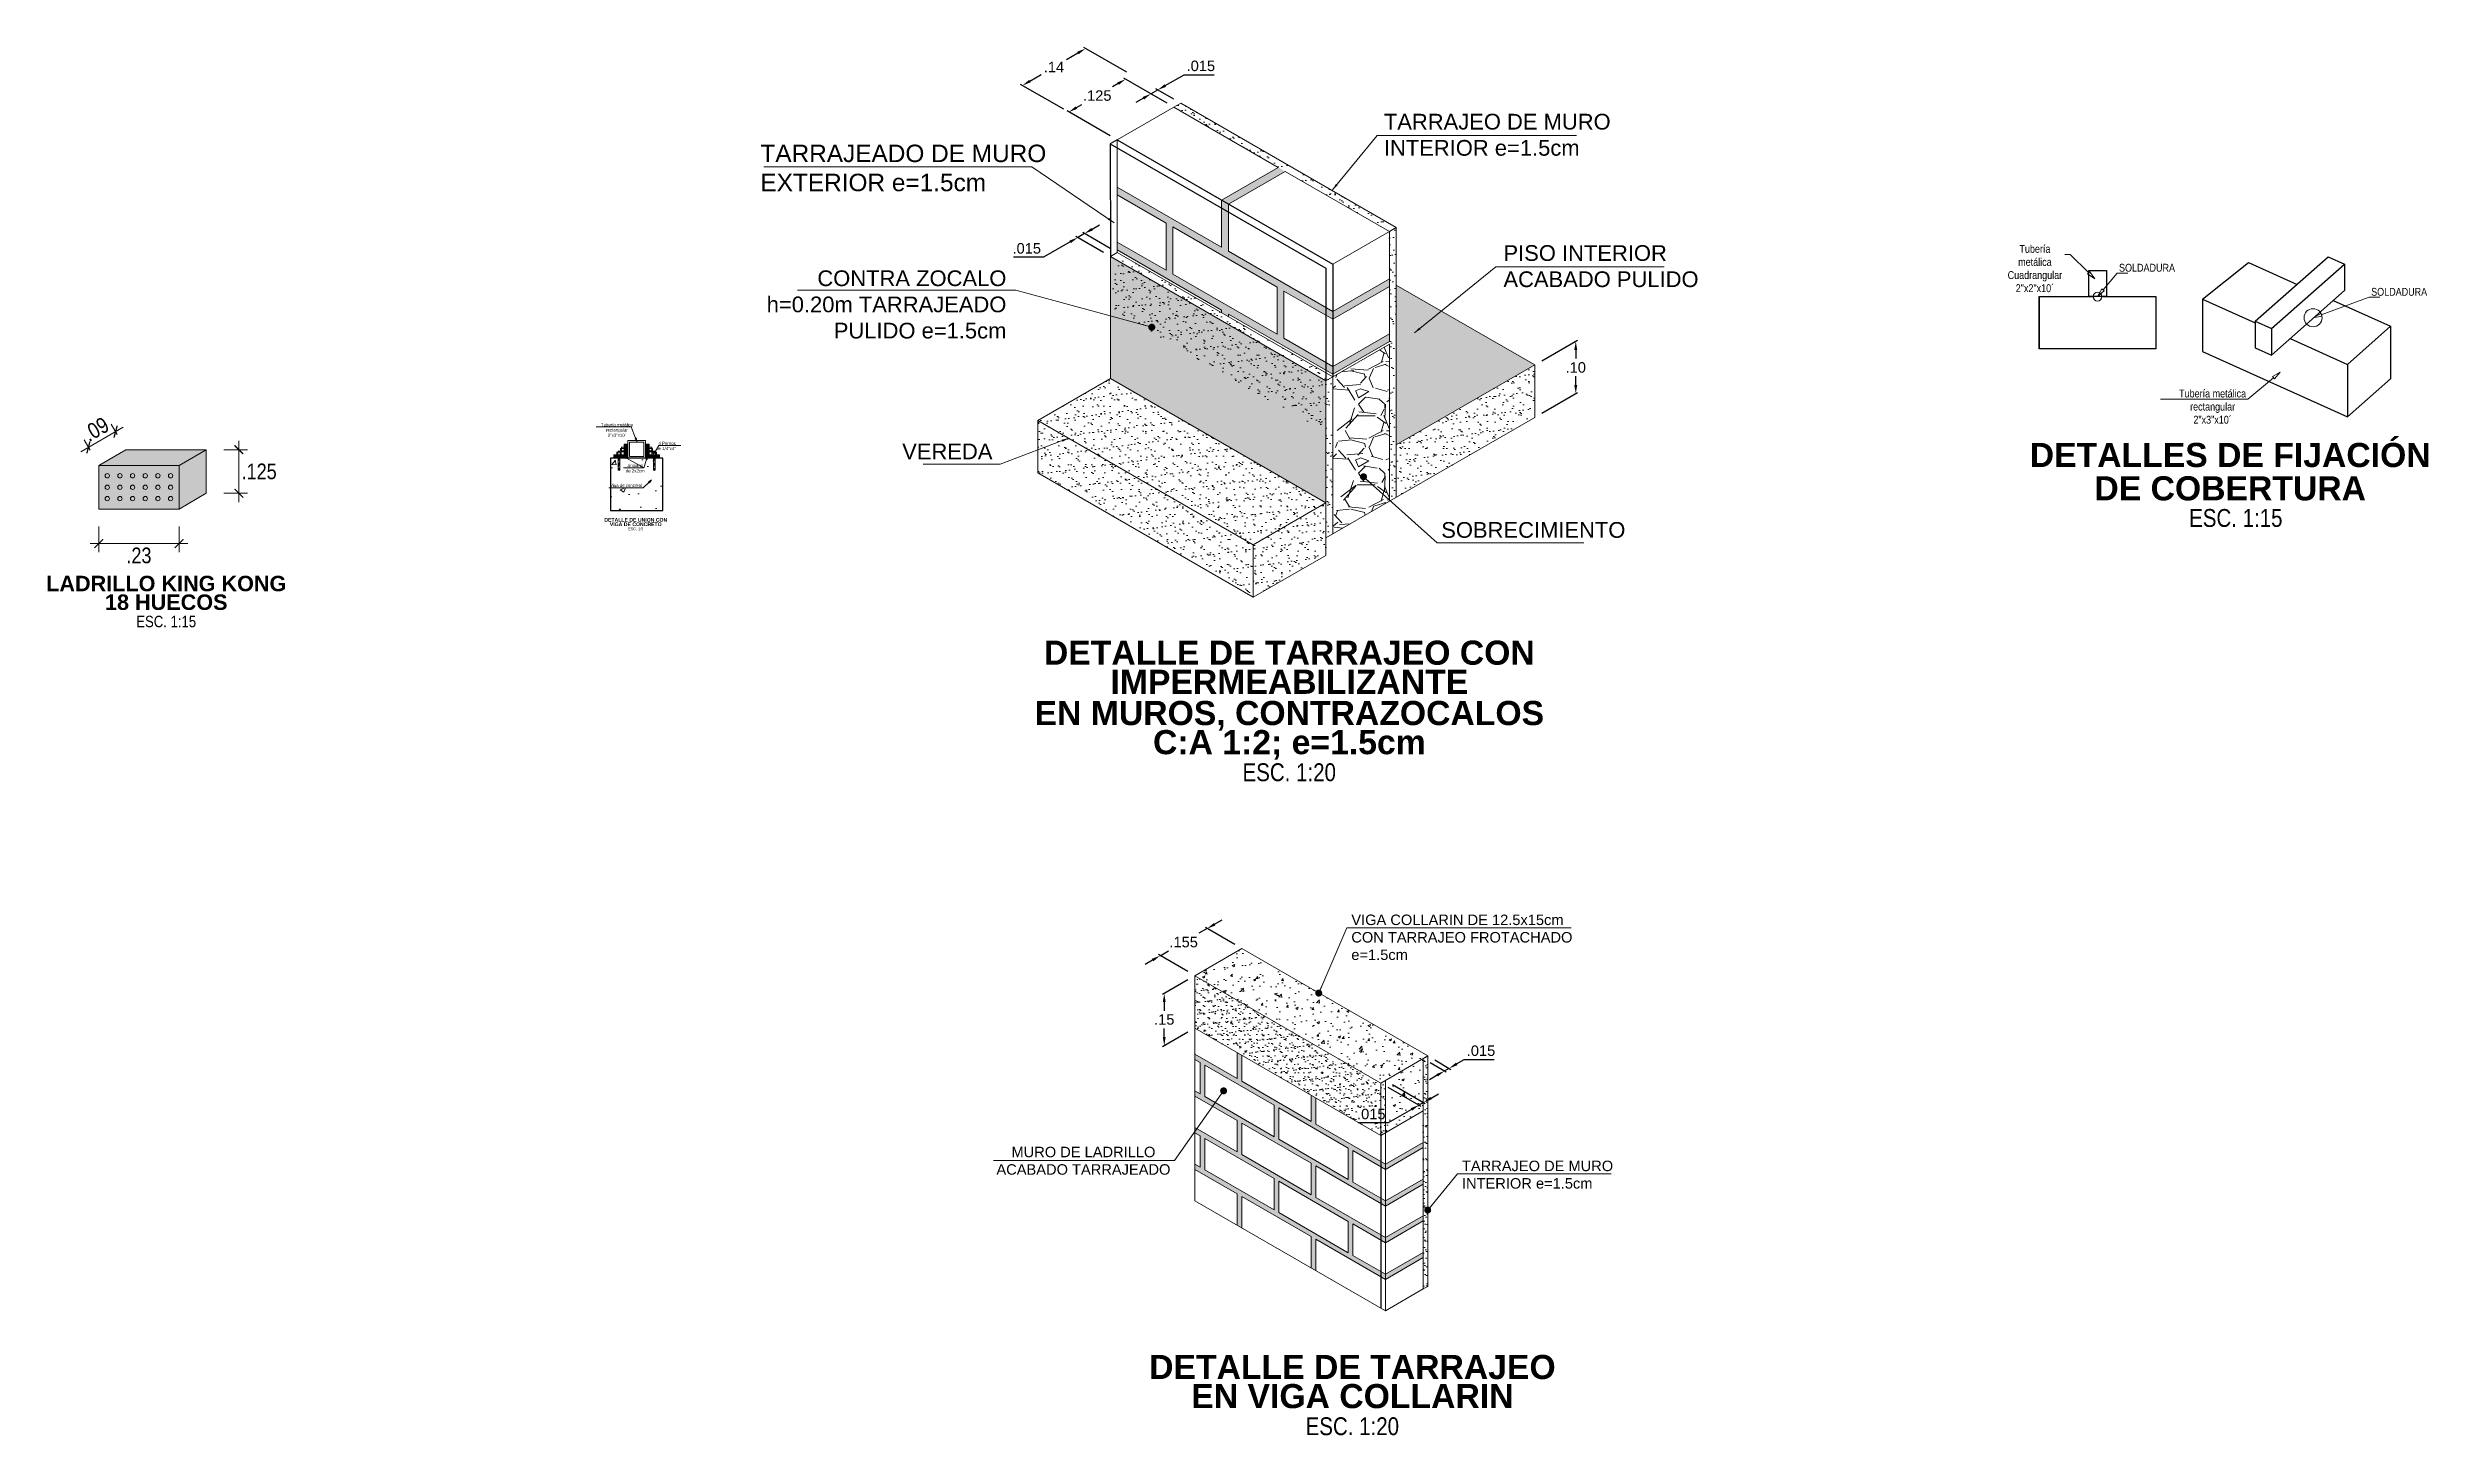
# Model space of a CAD drawing. Header units: metres. Extents: x 115.1 to 149.6, y 26.3 to 56.6.
# Drawn here: x 122.07 to 128.89, y 26.3 to 30.28 of the extents above; entities that cross this region are included whole.
import ezdxf
from ezdxf import colors
from ezdxf.entities.mleader import LeaderData, LeaderLine
from ezdxf.enums import TextEntityAlignment as Align
from ezdxf.math import Vec2, Vec3

# ---------------------------------------------------------------- set-up
doc = ezdxf.new("R2010")
doc.units = ezdxf.units.M
doc.layers.get('0').update_dxf_attribs({"color": 250})
doc.layers.get('Defpoints').update_dxf_attribs({"color": 30, "lineweight": 9})
for name, color, linetype, lineweight in [('-Accesorios PVC', 88, 'Continuous', 20), ('-Acero techos', 252, 'Continuous', 13), ('-Acotado', 251, 'Continuous', 5), ('-Ladrillo', 34, 'Continuous', 9), ('-Textos', 7, 'Continuous', 20), ('01_ACHURADO', 8, 'Continuous', 0), ('C-COLUMNAS', 150, 'Continuous', 30), ('FIC-2ES_CONCRETO 210', 251, 'Continuous', 30), ('FIC-2ES_VEREDA', 253, 'Continuous', 5), ('ProfileEdges', 252, 'Continuous', 9)]:
    doc.layers.add(name, color=color, linetype=linetype, lineweight=lineweight)
for name, color, linetype in [('00_ACOTADO', 9, 'Continuous'), ('00_TXT-NOTA', 7, 'Continuous'), ('01_INDICADORES', 9, 'Continuous'), ('01_L-FINA 1', 1, 'Continuous'), ('01_MURO2', 2, 'Continuous'), ('G-TEXTOS-TITULOS', 174, 'Continuous')]:
    doc.layers.add(name, color=color, linetype=linetype)
doc.layers.add('FIC-2ES_COTAS', color=7, linetype='Continuous', lineweight=5, true_color=0x6b006b)
doc.layers.add('FIC-2ES_LADRILLOS_', color=7, linetype='Continuous', lineweight=0, true_color=0xf57a00)
doc.styles.add('-Arial Narrow', font='ARIALN.TTF')
doc.styles.add('25-TITULO', font='arialbd.ttf', dxfattribs={"height": 0.1})
doc.styles.add('ARIAL', font='arial.ttf')
doc.styles.add('OINFES SWIS', font='swissl.ttf')
doc.styles.add('ROMANS', font='romans.shx')
doc.dimstyles.new('ESC 1-15 PERFIL', dxfattribs={"dimtxt": 0.03, "dimasz": 0.025, "dimexe": 0.005, "dimexo": 0.02, "dimgap": 0.01, "dimtad": 1, "dimtih": 1, "dimtoh": 1, "dimzin": 4, "dimdsep": 46, "dimtxsty": 'ARIAL', "dimcen": 2.5, "dimdle": 0.01, "dimclrd": 256, "dimclre": 256, "dimclrt": 7, "dimazin": 2, "dimtfac": 1, "dimtix": 1, "dimtmove": 0, "dimatfit": 3, "dimfxl": 1, "dimlwd": -1, "dimlwe": -1, "dimarcsym": 0})
doc.dimstyles.new('Esc 1_25', dxfattribs={"dimscale": 0.025, "dimtxt": 1.8, "dimasz": 1, "dimexe": 1, "dimexo": 2, "dimgap": 0.45, "dimtad": 2, "dimtih": 1, "dimtoh": 1, "dimzin": 4, "dimdsep": 46, "dimtxsty": '-Arial Narrow', "dimblk": 'ARCHTICK', "dimcen": 1, "dimdle": 1, "dimclrd": 256, "dimclre": 256, "dimclrt": 7, "dimadec": 0, "dimazin": 0, "dimtfac": 1, "dimtix": 1, "dimtmove": 1, "dimatfit": 2, "dimldrblk": 'ARCHTICK', "dimfxl": 1, "dimtolj": 2, "dimlwd": 5, "dimlwe": 0, "dimarcsym": 0})
doc.dimstyles.new('Esc-1-25', dxfattribs={"dimtxt": 0.03, "dimasz": 0.04, "dimexe": 0.025, "dimexo": 0.075, "dimgap": 0.025, "dimtad": 2, "dimtih": 1, "dimtoh": 1, "dimzin": 4, "dimdsep": 46, "dimtxsty": 'ROMANS', "dimcen": 0.15, "dimdle": 1, "dimclrd": 1, "dimclre": 1, "dimclrt": 2, "dimazin": 0, "dimtm": 1e-09, "dimtfac": 1, "dimtmove": 0, "dimatfit": 3, "dimfxl": 1, "dimlwd": 9, "dimlwe": -1, "dimarcsym": 0})
pattern_1 = [(37.5, (-1735.338543, -1180.270675), (-0.00120002347, 0.0367059928), [0, -0.028956, 0, -0.032385, 0, -0.03095625]), (7.5, (-1735.338543, -1180.270675), (0.0337142462, 0.0537618825), [0, -0.015621, 0, -0.0260985, 0, -0.01000125]), (327.5, (-1735.361975, -1180.270675), (0.05932442777, 0.00010778885), [0, -0.009525, 0, -0.03429, 0, -0.0447675]), (317.5, (-1735.361975, -1180.270675), (0.0572667339, 0.0167196992), [0, -0.0047625, 0, -0.022479, 0, -0.0257175])]
pattern_2 = [(37.5, (-1735.338543, -1180.320675), (-0.00120002347, 0.0367059928), [0, -0.028956, 0, -0.032385, 0, -0.03095625]), (7.5, (-1735.338543, -1180.320675), (0.0337142462, 0.0537618825), [0, -0.015621, 0, -0.0260985, 0, -0.01000125]), (327.5, (-1735.361975, -1180.320675), (0.05932442777, 0.00010778885), [0, -0.009525, 0, -0.03429, 0, -0.0447675]), (317.5, (-1735.361975, -1180.320675), (0.0572667339, 0.0167196992), [0, -0.0047625, 0, -0.022479, 0, -0.0257175])]

msp = doc.modelspace()

# ---------------------------------------------------------------- texts
at = {"layer": '-Textos', "style": '-Arial Narrow'}
for s, height, p in [('ESC. 1:15', 0.05122, (128.3416, 28.9285)), ('ESC. 1:5', 0.00778, (123.7588, 28.8973)), ('ESC. 1:15', 0.03283, (122.4139, 28.6319)), ('ESC. 1:20', 0.05122, (125.6305, 28.2001)), ('ESC. 1:20', 0.05122, (125.8112, 26.3267))]:
    msp.add_text(s, height=height, dxfattribs=at).set_placement(p, align=Align.MIDDLE_CENTER)
at = {"layer": '00_TXT-NOTA', "color": 18, "true_color": 0x000000, "style": 'OINFES SWIS'}
for s, insert, char_height, width, attachment_point in [('\\A1;\\pxql;TARRAJEO DE MURO\\PINTERIOR e=1.5cm', (125.9015, 30.0862), 0.045, 0.76034, 1), ('\\pxql;TARRAJEADO DE MURO\\PEXTERIOR {\\A1;e=1.5cm} ', (125.0151, 29.9979), 0.05, 0.89925, 3), ('\\pxql;PISO INTERIOR\\PACABADO PULIDO', (126.244, 29.7099), 0.045, 0.676427, 1), ('\\pxqr;CONTRA ZOCALO\\Ph=0.20m TARRAJEADO \\PPULIDO e=1.5cm', (123.7122, 29.6377), 0.045, 1.108096, 1), ('\\pxqr;VEREDA', (123.6723, 29.1416), 0.045, 1.108096, 1), ('\\pxql;SOBRECIMIENTO', (126.0659, 28.9167), 0.045, 0.676427, 1)]:
    msp.add_mtext(s, dxfattribs=dict(at, insert=insert, char_height=char_height, width=width, attachment_point=attachment_point))
at = {"layer": '00_TXT-NOTA', "char_height": 0.03, "width": 0.738731, "attachment_point": 1, "style": 'ARIAL'}
for s, insert in [('\\A1;\\pxql;VIGA COLLARIN DE 12.5x15cm\\PCON TARRAJEO FROTACHADO e=1.5cm', (125.8083, 27.7923)), ('\\pxqc;MURO DE LADRILLO\\PACABADO TARRAJEADO', (124.6716, 27.1272)), ('\\A1;\\pxql;TARRAJEO DE MURO\\PINTERIOR e=1.5cm', (126.1252, 27.0874))]:
    msp.add_mtext(s, dxfattribs=dict(at, insert=insert))
at = {"layer": 'G-TEXTOS-TITULOS', "color": 219, "true_color": 0x642165, "style": '25-TITULO'}
for s, height, p in [('DETALLES DE FIJACIÓN', 0.069141, (128.3255, 29.1089)), ('DE COBERTURA', 0.069141, (128.3255, 29.0134)), ('DETALLE DE UNION CON', 0.010506, (123.7588, 28.923)), ('VIGA DE CONCRETO', 0.010506, (123.7588, 28.9104)), ('LADRILLO KING KONG', 0.044321, (122.4141, 28.7407)), ('18 HUECOS', 0.04432, (122.4141, 28.6872)), ('DETALLE DE TARRAJEO CON', 0.069141, (125.6308, 28.5426)), ('IMPERMEABILIZANTE', 0.069141, (125.6308, 28.4592)), ('EN MUROS, CONTRAZOCALOS', 0.069141, (125.6308, 28.3697)), ('C:A 1:2; e=1.5cm', 0.069141, (125.6308, 28.2863)), ('DETALLE DE TARRAJEO', 0.069141, (125.8114, 26.4964)), ('EN VIGA COLLARIN', 0.069141, (125.8114, 26.413))]:
    msp.add_text(s, height=height, dxfattribs=at).set_placement(p, align=Align.MIDDLE_CENTER)

# ---------------------------------------------------------------- blocks, each defined once
blk = doc.blocks.new('_ClosedBlank')
at = {"color": 0, "linetype": 'ByBlock', "lineweight": -2}
for p, q in [((-1, 0.17), (0, 0)), ((-1, 0.17), (-1, -0.17)), ((0, 0), (-1, -0.17))]:
    blk.add_line(p, q, dxfattribs=at)
blk = doc.blocks.new('Ladrillo Kink Kong')
at = {"layer": '-Acotado'}
h = blk.add_hatch(color=20, dxfattribs=at)
h.dxf.hatch_style = 1
h.set_gradient(color1=(255, 63, 0), color2=(255, 127, 0), tint=1, name='INVCYLINDER')
h.paths.add_polyline_path([(0.115, 0.125), (0.1929, 0.17), (-0.0371, 0.17), (-0.115, 0.125)])
h.paths.add_polyline_path([(0.115, 0), (0.1929, 0.045), (0.1929, 0.17), (0.115, 0.125)])
h.paths.add_polyline_path([(0.115, 0), (0.115, 0.125), (-0.115, 0.125), (-0.115, 0)])
h.paths.add_polyline_path([(0.097, 0.0625, -1), (0.0846, 0.0625, -1)], flags=16)
h.paths.add_polyline_path([(0.012, 0.0299, -1), (0.0244, 0.0299, -1)], flags=16)
h.paths.add_polyline_path([(0.012, 0.0625, -1), (0.0244, 0.0625, -1)], flags=16)
h.paths.add_polyline_path([(-0.0607, 0.0299, -1), (-0.0483, 0.0299, -1)], flags=16)
h.paths.add_polyline_path([(-0.097, 0.0299, -1), (-0.0846, 0.0299, -1)], flags=16)
h.paths.add_polyline_path([(-0.097, 0.0625, -1), (-0.0846, 0.0625, -1)], flags=16)
h = blk.add_hatch(color=256, dxfattribs=at)
h.dxf.hatch_style = 1
h.paths.add_polyline_path([(-0.097, 0.0951, 1), (-0.0846, 0.0951, 1)])
h.paths.add_polyline_path([(-0.0607, 0.0951, 1), (-0.0483, 0.0951, 1)])
h.paths.add_polyline_path([(-0.012, 0.0951, 1), (-0.0244, 0.0951, 1)])
h.paths.add_polyline_path([(0.0244, 0.0951, 1), (0.012, 0.0951, 1)])
h.paths.add_polyline_path([(0.0607, 0.0951, 1), (0.0483, 0.0951, 1)])
h.paths.add_polyline_path([(0.0846, 0.0951, 1), (0.097, 0.0951, 1)])
h.paths.add_polyline_path([(0.097, 0.0625, 1), (0.0846, 0.0625, 1)])
h.paths.add_polyline_path([(0.0607, 0.0625, 1), (0.0483, 0.0625, 1)])
h.paths.add_polyline_path([(0.012, 0.0625, 1), (0.0244, 0.0625, 1)])
h.paths.add_polyline_path([(-0.0244, 0.0625, 1), (-0.012, 0.0625, 1)])
h.paths.add_polyline_path([(-0.0483, 0.0625, 1), (-0.0607, 0.0625, 1)])
h.paths.add_polyline_path([(-0.097, 0.0625, 1), (-0.0846, 0.0625, 1)])
h.paths.add_polyline_path([(-0.097, 0.0299, 1), (-0.0846, 0.0299, 1)])
h.paths.add_polyline_path([(-0.0483, 0.0299, 1), (-0.0607, 0.0299, 1)])
h.paths.add_polyline_path([(-0.0244, 0.0299, 1), (-0.012, 0.0299, 1)])
h.paths.add_polyline_path([(0.0244, 0.0299, 1), (0.012, 0.0299, 1)])
h.paths.add_polyline_path([(0.0607, 0.0299, 1), (0.0483, 0.0299, 1)])
h.paths.add_polyline_path([(0.0846, 0.0299, 1), (0.097, 0.0299, 1)])
at = {"layer": '-Ladrillo', "lineweight": 5}
for points in [[(-0.115, 0.125), (-0.0371, 0.17)], [(-0.0371, 0.17), (0.1929, 0.17)], [(0.115, 0.125), (0.1929, 0.17)], [(0.1929, 0.045), (0.1929, 0.17)], [(0.115, 0), (0.1929, 0.045)]]:
    blk.add_lwpolyline(points, dxfattribs=at)
blk.add_lwpolyline([(0.115, 0), (0.115, 0.125), (-0.115, 0.125), (-0.115, 0)], close=True, dxfattribs=at)
for centre in [(-0.0908, 0.0951), (-0.0908, 0.0625), (-0.0545, 0.0951), (-0.0545, 0.0625), (-0.0182, 0.0951), (-0.0182, 0.0625), (0.0182, 0.0951), (0.0182, 0.0625), (0.0545, 0.0951), (0.0545, 0.0625), (0.0908, 0.0951), (0.0908, 0.0625), (-0.0908, 0.0299), (-0.0545, 0.0299), (-0.0182, 0.0299), (0.0182, 0.0299), (0.0545, 0.0299), (0.0908, 0.0299)]:
    blk.add_circle(centre, 0.0062, dxfattribs=at)
blk = doc.blocks.new('_ArchTick')
at = {"color": 0, "linetype": 'ByBlock', "const_width": 0.15}
blk.add_lwpolyline([(-0.5, -0.5), (0.5, 0.5)], dxfattribs=at)
blk = doc.blocks.new('*D83')
at = {"layer": '-Acotado', "lineweight": 5, "transparency": 16777216}
blk.add_line((122.1958, 28.8551), (122.4758, 28.8551), dxfattribs=at)
at = {"layer": '-Acotado', "lineweight": 0, "transparency": 16777216}
for p, q in [((122.2208, 28.9041), (122.2208, 28.8301)), ((122.4508, 28.9041), (122.4508, 28.8301))]:
    blk.add_line(p, q, dxfattribs=at)
at = {"layer": 'Defpoints', "color": 0, "transparency": 16777216}
for p in [(122.2208, 28.9541), (122.4508, 28.9541), (122.4508, 28.8551)]:
    blk.add_point(p, dxfattribs=at)
at = {"layer": '-Acotado', "lineweight": 5, "transparency": 16777216, "xscale": 0.025, "yscale": 0.025, "zscale": 0.025, "rotation": 180}
blk.add_blockref('_ArchTick', (122.2208, 28.8551), dxfattribs=at)
at = {"layer": '-Acotado', "lineweight": 5, "transparency": 16777216, "xscale": 0.025, "yscale": 0.025, "zscale": 0.025}
blk.add_blockref('_ArchTick', (122.4508, 28.8551), dxfattribs=at)
at = {"layer": '-Acotado', "color": 7, "transparency": 16777216, "insert": (122.3358, 28.8209), "char_height": 0.045, "attachment_point": 5, "style": '-Arial Narrow'}
blk.add_mtext('\\A2;.23', dxfattribs=at)
blk = doc.blocks.new('*D84')
at = {"layer": '-Acotado', "lineweight": 0, "transparency": 16777216}
for p, q in [((122.5787, 29.1241), (122.6472, 29.1241)), ((122.5787, 28.9991), (122.6472, 28.9991))]:
    blk.add_line(p, q, dxfattribs=at)
at = {"layer": '-Acotado', "lineweight": 5, "transparency": 16777216}
blk.add_line((122.6222, 29.1491), (122.6222, 28.9741), dxfattribs=at)
at = {"layer": 'Defpoints', "color": 0, "transparency": 16777216}
for p in [(122.5287, 29.1241), (122.5287, 28.9991), (122.6222, 28.9991)]:
    blk.add_point(p, dxfattribs=at)
at = {"layer": '-Acotado', "lineweight": 5, "transparency": 16777216, "xscale": 0.025, "yscale": 0.025, "zscale": 0.025}
for p, rotation in [((122.6222, 29.1241), 90), ((122.6222, 28.9991), 270)]:
    blk.add_blockref('_ArchTick', p, dxfattribs=dict(at, rotation=rotation))
at = {"layer": '-Acotado', "color": 7, "transparency": 16777216, "insert": (122.6802, 29.0616), "char_height": 0.045, "attachment_point": 5, "style": '-Arial Narrow'}
blk.add_mtext('\\A2;.125', dxfattribs=at)
blk = doc.blocks.new('*D85')
at = {"layer": '-Acotado', "lineweight": 5, "transparency": 16777216}
blk.add_line((122.1694, 29.1181), (122.2907, 29.1881), dxfattribs=at)
at = {"layer": '-Acotado', "lineweight": 0, "transparency": 16777216}
for p, q in [((122.2737, 29.1674), (122.2565, 29.1972)), ((122.1958, 29.1224), (122.1786, 29.1522))]:
    blk.add_line(p, q, dxfattribs=at)
at = {"layer": 'Defpoints', "color": 0, "transparency": 16777216}
for p in [(122.269, 29.1756), (122.2987, 29.1241), (122.2208, 29.0791)]:
    blk.add_point(p, dxfattribs=at)
at = {"layer": '-Acotado', "lineweight": 5, "transparency": 16777216, "xscale": 0.025, "yscale": 0.025, "zscale": 0.025}
for p, rotation in [((122.269, 29.1756), 30.00000000002148), ((122.1911, 29.1306), 210.0000000000215)]:
    blk.add_blockref('_ArchTick', p, dxfattribs=dict(at, rotation=rotation))
at = {"layer": '-Acotado', "color": 7, "transparency": 16777216, "insert": (122.2129, 29.1827), "char_height": 0.045, "attachment_point": 5, "rotation": 30, "style": '-Arial Narrow'}
blk.add_mtext('\\A2;.09', dxfattribs=at)
blk = doc.blocks.new('*D409')
at = {"layer": '00_ACOTADO', "color": 251, "transparency": 16777216}
for p, q in [((126.034, 27.3683), (126.0803, 27.3415)), ((126.047, 27.3758), (126.0933, 27.349))]:
    blk.add_line(p, q, dxfattribs=at)
at = {"layer": '00_ACOTADO', "color": 252, "transparency": 16777216}
for p, q in [((126.0753, 27.3444), (126.0883, 27.3519)), ((126.11, 27.3644), (126.1316, 27.3769)), ((126.1316, 27.3769), (126.2177, 27.3769)), ((126.0537, 27.3319), (126.032, 27.3194))]:
    blk.add_line(p, q, dxfattribs=at)
for points in [[(126.0516, 27.3355), (126.0558, 27.3283), (126.0753, 27.3444)], [(126.1079, 27.368), (126.1121, 27.3608), (126.0883, 27.3519)]]:
    blk.add_solid(points, dxfattribs=at)
at = {"layer": 'Defpoints', "color": 0, "transparency": 16777216}
for p in [(126.014, 27.3798), (126.027, 27.3873), (126.0883, 27.3519)]:
    blk.add_point(p, dxfattribs=at)
at = {"layer": '00_ACOTADO', "color": 7, "transparency": 16777216, "insert": (126.1797, 27.4022), "char_height": 0.03, "attachment_point": 5, "style": 'ARIAL'}
blk.add_mtext('.015', dxfattribs=at)
blk = doc.blocks.new('*D411')
at = {"layer": '00_ACOTADO', "color": 251, "transparency": 16777216}
for p, q in [((125.4744, 27.7064), (125.3902, 27.755)), ((125.3402, 27.6289), (125.2559, 27.6775))]:
    blk.add_line(p, q, dxfattribs=at)
at = {"layer": '00_ACOTADO', "color": 252, "transparency": 16777216}
for p, q in [((125.4168, 27.7646), (125.4385, 27.7771)), ((125.2609, 27.6746), (125.2842, 27.6881)), ((125.3952, 27.7521), (125.3719, 27.7387)), ((125.2393, 27.6621), (125.2176, 27.6496))]:
    blk.add_line(p, q, dxfattribs=at)
for points in [[(125.4147, 27.7682), (125.4189, 27.761), (125.3952, 27.7521)], [(125.2372, 27.6657), (125.2414, 27.6585), (125.2609, 27.6746)]]:
    blk.add_solid(points, dxfattribs=at)
at = {"layer": 'Defpoints', "color": 0, "transparency": 16777216}
for p in [(125.3952, 27.7521), (125.4944, 27.6948), (125.3602, 27.6173)]:
    blk.add_point(p, dxfattribs=at)
at = {"layer": '00_ACOTADO', "color": 7, "transparency": 16777216, "insert": (125.3281, 27.7134), "char_height": 0.03, "attachment_point": 5, "style": 'ARIAL'}
blk.add_mtext('.155', dxfattribs=at)
blk = doc.blocks.new('*D410')
at = {"layer": '00_ACOTADO', "color": 251, "transparency": 16777216}
for p, q in [((125.9128, 27.2983), (126.0071, 27.2438)), ((125.9258, 27.3058), (126.0201, 27.2513))]:
    blk.add_line(p, q, dxfattribs=at)
at = {"layer": '00_ACOTADO', "color": 252, "transparency": 16777216}
for p, q in [((126.0367, 27.2667), (126.0584, 27.2792)), ((125.9804, 27.2342), (125.9135, 27.1956)), ((126.0151, 27.2542), (126.0021, 27.2467)), ((125.9135, 27.1956), (125.8274, 27.1956))]:
    blk.add_line(p, q, dxfattribs=at)
for points in [[(125.9783, 27.2378), (125.9825, 27.2306), (126.0021, 27.2467)], [(126.0346, 27.2703), (126.0388, 27.2631), (126.0151, 27.2542)]]:
    blk.add_solid(points, dxfattribs=at)
at = {"layer": 'Defpoints', "color": 0, "transparency": 16777216}
for p in [(125.8928, 27.3098), (125.9058, 27.3173), (126.0151, 27.2542)]:
    blk.add_point(p, dxfattribs=at)
at = {"layer": '00_ACOTADO', "color": 7, "transparency": 16777216, "insert": (125.8655, 27.2209), "char_height": 0.03, "attachment_point": 5, "style": 'ARIAL'}
blk.add_mtext('.015', dxfattribs=at)
blk = doc.blocks.new('*D412')
at = {"layer": '00_ACOTADO', "color": 251, "transparency": 16777216}
for p, q in [((125.3402, 27.6058), (125.2675, 27.5638)), ((125.3402, 27.4558), (125.2675, 27.4138))]:
    blk.add_line(p, q, dxfattribs=at)
at = {"layer": '00_ACOTADO', "color": 252, "transparency": 16777216}
for p, q in [((125.2725, 27.5417), (125.2725, 27.517)), ((125.2725, 27.4417), (125.2725, 27.4664))]:
    blk.add_line(p, q, dxfattribs=at)
for points in [[(125.2683, 27.5417), (125.2766, 27.5417), (125.2725, 27.5667)], [(125.2683, 27.4417), (125.2766, 27.4417), (125.2725, 27.4167)]]:
    blk.add_solid(points, dxfattribs=at)
at = {"layer": 'Defpoints', "color": 0, "transparency": 16777216}
for p in [(125.3602, 27.6173), (125.2725, 27.4167), (125.3602, 27.4673)]:
    blk.add_point(p, dxfattribs=at)
at = {"layer": '00_ACOTADO', "color": 7, "transparency": 16777216, "insert": (125.2725, 27.4917), "char_height": 0.03, "attachment_point": 5, "style": 'ARIAL'}
blk.add_mtext('.15', dxfattribs=at)
blk = doc.blocks.new('*D404')
at = {"layer": '00_ACOTADO', "color": 252, "transparency": 16777216}
for p, q in [((125.1401, 30.1727), (125.1244, 30.1636)), ((125.021, 30.1039), (125.0367, 30.113))]:
    blk.add_line(p, q, dxfattribs=at)
at = {"layer": '00_ACOTADO', "color": 251, "transparency": 16777216}
for p, q in [((125.2804, 30.1167), (125.1568, 30.1881)), ((125.118, 30.023), (124.9944, 30.0943))]:
    blk.add_line(p, q, dxfattribs=at)
at = {"layer": '00_ACOTADO', "color": 252, "transparency": 16777216}
for points in [[(125.138, 30.1763), (125.1422, 30.1691), (125.1618, 30.1852)], [(125.0189, 30.1076), (125.0231, 30.1003), (124.9994, 30.0914)]]:
    blk.add_solid(points, dxfattribs=at)
at = {"layer": 'Defpoints', "color": 0, "transparency": 16777216}
for p in [(125.1618, 30.1852), (125.3004, 30.1052), (125.138, 30.0114)]:
    blk.add_point(p, dxfattribs=at)
at = {"layer": '00_ACOTADO', "color": 7, "transparency": 16777216, "insert": (125.0806, 30.1383), "char_height": 0.03, "attachment_point": 5, "style": 'ARIAL'}
blk.add_mtext('.125', dxfattribs=at)
blk = doc.blocks.new('*D405')
at = {"layer": '00_ACOTADO', "color": 251, "transparency": 16777216}
for p, q in [((125.0985, 29.6892), (125.0197, 29.7347)), ((125.118, 29.7005), (125.0392, 29.746))]:
    blk.add_line(p, q, dxfattribs=at)
at = {"layer": '00_ACOTADO', "color": 252, "transparency": 16777216}
for p, q in [((125.0442, 29.7431), (125.0247, 29.7318)), ((125.0658, 29.7556), (125.0875, 29.7681)), ((124.9267, 29.6753), (124.8407, 29.6753)), ((125.003, 29.7193), (124.9267, 29.6753))]:
    blk.add_line(p, q, dxfattribs=at)
for points in [[(125.001, 29.7229), (125.0051, 29.7157), (125.0247, 29.7318)], [(125.0637, 29.7592), (125.0679, 29.752), (125.0442, 29.7431)]]:
    blk.add_solid(points, dxfattribs=at)
at = {"layer": 'Defpoints', "color": 0, "transparency": 16777216}
for p in [(125.0442, 29.7431), (125.1185, 29.6777), (125.138, 29.6889)]:
    blk.add_point(p, dxfattribs=at)
at = {"layer": '00_ACOTADO', "color": 7, "transparency": 16777216, "insert": (124.8787, 29.7006), "char_height": 0.03, "attachment_point": 5, "style": 'ARIAL'}
blk.add_mtext('.015', dxfattribs=at)
blk = doc.blocks.new('*D406')
at = {"layer": '00_ACOTADO', "color": 251, "transparency": 16777216}
for p, q in [((125.2804, 30.1167), (125.2293, 30.1462)), ((125.2999, 30.128), (125.2488, 30.1574))]:
    blk.add_line(p, q, dxfattribs=at)
at = {"layer": '00_ACOTADO', "color": 252, "transparency": 16777216}
for p, q in [((125.2343, 30.1433), (125.2538, 30.1546)), ((125.2755, 30.1671), (125.3292, 30.1981)), ((125.3292, 30.1981), (125.4153, 30.1981)), ((125.2127, 30.1308), (125.191, 30.1183))]:
    blk.add_line(p, q, dxfattribs=at)
for points in [[(125.2106, 30.1344), (125.2148, 30.1272), (125.2343, 30.1433)], [(125.2734, 30.1707), (125.2775, 30.1634), (125.2538, 30.1546)]]:
    blk.add_solid(points, dxfattribs=at)
at = {"layer": 'Defpoints', "color": 0, "transparency": 16777216}
for p in [(125.2538, 30.1546), (125.3004, 30.1052), (125.3199, 30.1164)]:
    blk.add_point(p, dxfattribs=at)
at = {"layer": '00_ACOTADO', "color": 7, "transparency": 16777216, "insert": (125.3773, 30.2234), "char_height": 0.03, "attachment_point": 5, "style": 'ARIAL'}
blk.add_mtext('.015', dxfattribs=at)
blk = doc.blocks.new('*D407')
at = {"layer": '00_ACOTADO', "color": 251, "transparency": 16777216}
for p, q in [((125.1653, 30.2055), (125.0419, 30.2759)), ((124.9846, 30.0998), (124.8612, 30.1702))]:
    blk.add_line(p, q, dxfattribs=at)
at = {"layer": '00_ACOTADO', "color": 252, "transparency": 16777216}
for p, q in [((125.0253, 30.2604), (124.9928, 30.2413)), ((124.8878, 30.18), (124.9204, 30.199))]:
    blk.add_line(p, q, dxfattribs=at)
for points in [[(125.0232, 30.264), (125.0275, 30.2568), (125.0469, 30.273)], [(124.8857, 30.1835), (124.8899, 30.1764), (124.8662, 30.1673)]]:
    blk.add_solid(points, dxfattribs=at)
at = {"layer": 'Defpoints', "color": 0, "transparency": 16777216}
for p in [(125.0469, 30.273), (125.1854, 30.1941), (125.0047, 30.0884)]:
    blk.add_point(p, dxfattribs=at)
at = {"layer": '00_ACOTADO', "color": 7, "transparency": 16777216, "insert": (124.9566, 30.2202), "char_height": 0.03, "attachment_point": 5, "style": 'ARIAL'}
blk.add_mtext('.14', dxfattribs=at)
blk = doc.blocks.new('*D408')
at = {"layer": '00_ACOTADO', "color": 251, "transparency": 16777216}
for p, q in [((126.3535, 29.3782), (126.4561, 29.4374)), ((126.3535, 29.2282), (126.4561, 29.2874))]:
    blk.add_line(p, q, dxfattribs=at)
at = {"layer": '00_ACOTADO', "color": 252, "transparency": 16777216}
for p, q in [((126.4511, 29.4095), (126.4511, 29.3849)), ((126.4511, 29.3095), (126.4511, 29.3342))]:
    blk.add_line(p, q, dxfattribs=at)
for points in [[(126.4469, 29.4095), (126.4553, 29.4095), (126.4511, 29.4345)], [(126.4469, 29.3095), (126.4553, 29.3095), (126.4511, 29.2845)]]:
    blk.add_solid(points, dxfattribs=at)
at = {"layer": 'Defpoints', "color": 0, "transparency": 16777216}
for p in [(126.3335, 29.3667), (126.4511, 29.2845), (126.3335, 29.2167)]:
    blk.add_point(p, dxfattribs=at)
at = {"layer": '00_ACOTADO', "color": 7, "transparency": 16777216, "insert": (126.4511, 29.3595), "char_height": 0.03, "attachment_point": 5, "style": 'ARIAL'}
blk.add_mtext('.10', dxfattribs=at)

# ---------------------------------------------------------------- dimensions: what is measured, and where the dimension line sits
at = {"layer": '-Acotado'}
dim = msp.add_aligned_dim(p1=(122.2208, 29.0791), p2=(122.2987, 29.1241), distance=0.0594, dimstyle='Esc 1_25', override={"dimtih": 0}, dxfattribs=at)
dim.commit()
dim.dimension.update_dxf_attribs({"geometry": '*D85', "text_midpoint": (122.2129, 29.1827)})
dim = msp.add_linear_dim(base=(122.6222, 28.9991), p1=(122.5287, 29.1241), p2=(122.5287, 28.9991), angle=90, dimstyle='Esc 1_25', override={"dimdec": 3}, dxfattribs=at)
dim.commit()
dim.dimension.update_dxf_attribs({"geometry": '*D84', "text_midpoint": (122.6802, 29.0616)})
dim = msp.add_linear_dim(base=(122.4508, 28.8551), p1=(122.2208, 28.9541), p2=(122.4508, 28.9541), dimstyle='Esc 1_25', dxfattribs=at)
dim.commit()
dim.dimension.update_dxf_attribs({"geometry": '*D83', "text_midpoint": (122.3358, 28.8209)})
at = {"layer": '00_ACOTADO'}
for p1, p2, distance, text, picture, middle in [((125.0047, 30.0884), (125.1854, 30.1941), 0.138, '.14', '*D407', (124.9566, 30.2202)), ((125.138, 30.0114), (125.3004, 30.1052), 0.1386, '.125', '*D404', (125.0806, 30.1383)), ((126.3335, 29.3667), (126.3335, 29.2167), 0.1176, '.10', '*D408', (126.4511, 29.3595)), ((125.3602, 27.6173), (125.4944, 27.6948), 0.0992, '.155', '*D411', (125.3281, 27.7134)), ((125.3602, 27.6173), (125.3602, 27.4673), -0.0877, '.15', '*D412', (125.2725, 27.4917))]:
    dim = msp.add_aligned_dim(p1=p1, p2=p2, distance=distance, text=text, dimstyle='ESC 1-15 PERFIL', override={"dimclrd": 252, "dimclre": 251}, dxfattribs=at)
    dim.commit()
    dim.dimension.update_dxf_attribs({"geometry": picture, "text_midpoint": middle})
for base, p1, p2, picture, middle in [((125.2538, 30.1546), (125.3004, 30.1052), (125.3199, 30.1164), '*D406', (125.3773, 30.1981)), ((125.0442, 29.7431), (125.1185, 29.6777), (125.138, 29.6889), '*D405', (124.8787, 29.6753)), ((126.0883, 27.3519), (126.014, 27.3798), (126.027, 27.3873), '*D409', (126.1797, 27.3769)), ((126.0151, 27.2542), (125.8928, 27.3098), (125.9058, 27.3173), '*D410', (125.8655, 27.1956))]:
    dim = msp.add_linear_dim(base=base, p1=p1, p2=p2, angle=30, text='.015', dimstyle='ESC 1-15 PERFIL', override={"dimclrd": 252, "dimclre": 251}, dxfattribs=at)
    dim.commit()
    dim.dimension.update_dxf_attribs({"geometry": picture, "text_midpoint": middle, "dimtype": 161})

# ---------------------------------------------------------------- hatches: boundary and pattern name
at = {"layer": '-Accesorios PVC'}
h = msp.add_hatch(color=256, dxfattribs=at)
h.dxf.hatch_style = 1
h.paths.add_polyline_path([(123.7359, 29.0995), (123.7359, 29.1395), (123.7259, 29.1395), (123.7259, 29.1095), (123.6959, 29.1095), (123.6959, 29.0995)])
h = msp.add_hatch(color=256, dxfattribs=at)
h.dxf.hatch_style = 1
h.paths.add_polyline_path([(123.7868, 29.0995), (123.7868, 29.1395), (123.7968, 29.1395), (123.7968, 29.1095), (123.8268, 29.1095), (123.8268, 29.0995)])
at = {"lineweight": 5, "true_color": 0x636466}
h = msp.add_hatch(dxfattribs=at)
h.set_pattern_fill('AR-CONC', color=251, scale=0.0008)
h.set_pattern_definition([(50, (-0.30122, -36.46258), (0.14574774, -0.01275127), [0.01524, -0.16764]), (355, (-0.30122, -36.46258), (-0.02819474, 0.15284548), [0.012192, -0.13411247]), (100.45144, (-0.28907, -36.46364), (0.117553, 0.1400942), [0.012952, -0.1424722]), (46.1842, (-0.30122, -36.42194), (0.21686323, -0.03363386), [0.02286, -0.25146]), (96.63556, (-0.28314, -36.42474), (0.1899233, 0.1979409), [0.01942802, -0.2137085]), (351.18415, (-0.30122, -36.42194), (0.1899233, 0.1979409), [0.01828797, -0.2011678]), (21, (-0.2809, -36.4321), (0.12129151, -0.08181216), [0.01524, -0.16764]), (326, (-0.2809, -36.4321), (0.04944162, 0.14735037), [0.012192, -0.134112]), (71.45144, (-0.27079, -36.43892), (0.17073314, 0.06553822), [0.012952, -0.14247195]), (37.5, (-0.301215, -36.46258), (0.002470883, 0.067644031), [0, -0.1324864, 0, -0.136144, 0, -0.13462]), (7.5, (-0.301215, -36.46258), (0.05345573, 0.08014446), [0, -0.0776224, 0, -0.1294384, 0, -0.051308]), (327.5, (-0.34653, -36.46258), (0.108472476, -0.004582995), [0, -0.0508, 0, -0.158496, 0, -0.210312]), (317.5, (-0.36685, -36.46258), (0.118503345, 0.02034119), [0, -0.06604, 0, -0.1052576, 0, -0.149352])])
h.paths.add_polyline_path([(123.8363, 28.9501), (123.8363, 29.0995), (123.814, 29.0995), (123.814, 29.0656, -0.300889), (123.8095, 29.0656), (123.8095, 29.0995), (123.7868, 29.0995), (123.7131, 29.0995), (123.7131, 29.0656, -0.300889), (123.7086, 29.0656), (123.7086, 29.0995), (123.6959, 29.0995), (123.6863, 29.0995), (123.6863, 28.9501)])
edge = h.paths.add_edge_path(flags=16)
edge.add_line((123.6983, 29.0125), (123.7802, 29.0125))
edge.add_line((123.7802, 29.0125), (123.7802, 29.0313))
edge.add_line((123.7802, 29.0313), (123.6983, 29.0313))
edge.add_line((123.6983, 29.0313), (123.6983, 29.0125))
edge.add_line((123.7969, 29.0306), (123.7801, 29.0148))
edge.add_line((123.7958, 29.0318), (123.8042, 29.0375))
edge.add_line((123.8042, 29.0375), (123.7981, 29.0294))
edge.add_line((123.7958, 29.0318), (123.7981, 29.0294))
edge.add_line((123.7006, 29.0148), (123.7801, 29.0148))
at = {"lineweight": 5}
h = msp.add_hatch(dxfattribs=at)
h.set_pattern_fill('AR-SAND', color=8, scale=0.0014)
h.set_pattern_definition([(37.5, (-359.34175, 40.30559), (-0.002240044, 0.068517853), [0, -0.0540512, 0, -0.060452, 0, -0.057785]), (7.5, (-359.34175, 40.30559), (0.06293326, 0.100355514), [0, -0.0291592, 0, -0.0487172, 0, -0.018669]), (327.5, (-359.38549, 40.30559), (0.110738932, 0.000201206), [0, -0.01778, 0, -0.064008, 0, -0.083566]), (317.5, (-359.38549, 40.30559), (0.106897903, 0.031210105), [0, -0.00889, 0, -0.0419608, 0, -0.048006])])
h.paths.add_polyline_path([(125.4814, 27.4123), (125.3732, 27.4748), (125.3602, 27.4673), (125.4814, 27.3973), (125.6157, 27.4748), (125.4944, 27.5448), (125.4814, 27.5373), (125.5897, 27.4748)])
at = {"layer": '01_ACHURADO', "lineweight": 5}
h = msp.add_hatch(dxfattribs=at)
h.set_pattern_fill('AR-SAND', color=256, scale=0.00075)
h.set_pattern_definition(pattern_1)
h.paths.add_polyline_path([(125.9369, 29.7602), (125.9174, 29.7489), (125.9174, 29.2989), (125.9174, 29.1264), (125.9369, 29.1377)])
h.paths.add_polyline_path([(125.9369, 29.7602), (125.3199, 30.1164), (125.3004, 30.1052), (125.5992, 29.9327), (125.6186, 29.9214), (125.9174, 29.7489)])
at = {"layer": '01_ACHURADO', "true_color": 0xdedede}
h = msp.add_hatch(color=254, dxfattribs=at)
h.dxf.hatch_style = 1
h.paths.add_polyline_path([(125.9174, 29.4339), (125.9174, 29.4564), (125.755, 29.3627), (125.755, 29.3402)])
h.paths.add_polyline_path([(125.5959, 29.4545), (125.2971, 29.627), (125.2971, 29.762), (125.5959, 29.5895)], flags=16)
h.paths.add_polyline_path([(125.9174, 29.5914), (125.9174, 29.6139), (125.755, 29.5202), (125.755, 29.4977)])
h.paths.add_polyline_path([(125.4368, 29.5239), (125.4368, 29.5164), (125.4563, 29.5052), (125.4563, 29.5127), (125.755, 29.3402), (125.755, 29.3627), (125.6154, 29.4433), (125.6154, 29.5783), (125.755, 29.4977), (125.755, 29.5202), (125.4563, 29.6927), (125.4563, 29.8277), (125.6186, 29.9214), (125.5992, 29.9327), (125.4368, 29.8389), (125.4368, 29.7039), (125.138, 29.8764), (125.138, 29.8539), (125.2776, 29.7733), (125.2776, 29.6383), (125.138, 29.7189), (125.138, 29.6964)])
at = {"layer": '01_ACHURADO', "lineweight": 5}
h = msp.add_hatch(dxfattribs=at)
h.set_pattern_fill('AR-SAND', color=256, scale=0.00075)
h.set_pattern_definition(pattern_1)
h.paths.add_polyline_path([(125.755, 29.3177), (125.755, 29.1827), (125.7356, 29.1714), (125.7356, 28.8714), (125.755, 28.8827), (125.755, 29.1827)])
h.paths.add_polyline_path([(125.138, 29.6889), (125.1185, 29.5277), (125.7356, 29.1714), (125.755, 29.3327)])
at = {"layer": '01_ACHURADO', "true_color": 0xdedede}
h = msp.add_hatch(color=254, dxfattribs=at)
h.dxf.hatch_style = 2
h.paths.add_polyline_path([(125.1185, 29.6777), (125.1185, 29.3277), (125.7356, 28.9714), (125.7356, 29.1714), (125.7356, 29.3214)])
h = msp.add_hatch(color=254, dxfattribs=at)
h.dxf.hatch_style = 2
h.paths.add_polyline_path([(126.3335, 29.3667), (125.9369, 29.5956), (125.9369, 29.1377)])
at = {"layer": '01_ACHURADO'}
h = msp.add_hatch(dxfattribs=at)
h.set_pattern_fill('GRAVEL', color=256, scale=0.0078)
h.set_pattern_definition([(228.0127875, (-553.308174, 49.140866), (-1.58496000012, -1.7830799999), [0.02665427, -2.638777724]), (184.969741, (-553.326004, 49.121054), (2.37743999906, 0.19812001129), [0.04573957, -4.528215814]), (132.510447, (-553.371572, 49.117091), (1.98120000084, -2.17931999924), [0.03225156, -3.19290838]), (267.273689, (-553.448839, 49.0675615), (0.19812000041, 3.96239999998), [0.04165235, -4.12358212]), (292.8336542, (-553.45082, 49.025956), (-0.99060000008, 2.37743999997), [0.04084343, -4.043505004]), (357.273689, (-553.43497, 48.9883135), (-3.96239999998, 0.19812000041), [0.04165235, -4.12358212]), (37.6942405, (-553.393365, 48.986332), (-2.575559999886, -1.98120000015), [0.055083105, -5.453222995]), (72.2553284, (-553.349779, 49.020013), (1.38684000037, 4.35863999988), [0.05200412, -5.148410015]), (121.4295656, (-553.333929, 49.069543), (-1.58496000022, 2.57555999986), [0.041793414, -4.137552564]), (175.2363583, (-553.355722, 49.105204), (2.17931999997, -0.19812000034), [0.047713636, -2.33796708]), (222.3974378, (-553.403271, 49.1091667), (-2.377439999924, -2.179320000083), [0.06170408, -6.108708256]), (138.8140748, (-553.2527, 49.06558), (-1.3868399999, 1.1887200001), [0.021060354, -2.084984134]), (171.4692344, (-553.26855, 49.079449), (2.57556000007, -0.39623999955), [0.040067194, -3.96666184]), (225, (-553.30817, 49.08539), (0, -0.19812), [0.02801833, -0.25216566]), (203.1985905, (-553.322042, 49.109167), (0.9906, 0.3962399999), [0.015088423, -1.493748545]), (291.8014095, (-553.33591, 49.103223), (-0.19812, 0.59436), [0.02133812, -1.045570733]), (30.9637565, (-553.327986, 49.08341), (0.59436, 0.39624), [0.034656933, -1.120571256]), (161.565051, (-553.29827, 49.10124), (0.39624, -0.19812), [0.025060397, -0.601450053]), (16.3895403, (-553.45082, 49.103223), (1.9812, 0.59436), [0.035106864, -3.47558848]), (70.346176, (-553.41714, 49.113129), (-0.79248000007, -2.17931999997), [0.02945272, -2.915812823]), (293.1985905, (-553.298268, 49.140866), (-0.3962399999, 0.9906), [0.03017665, -1.47866032]), (343.6104597, (-553.28638, 49.113129), (-1.98120000004, 0.59435999986), [0.035106864, -3.47558848]), (339.4439548, (-553.45082, 48.980389), (-0.9906, 0.39624), [0.033854746, -1.658883276]), (294.7751406, (-553.419121, 48.968501), (-0.99060000118, 2.17931999946), [0.028366425, -2.808280284]), (66.8014095, (-553.296286, 48.942746), (0.3962399999, 0.9906), [0.03017665, -1.47866032]), (17.3540246, (-553.284399, 48.970483), (-2.57555999995, -0.79248000017), [0.033211054, -3.287885326]), (69.4439548, (-553.393365, 48.942746), (-0.39624, -0.9906), [0.01692737, -1.67581065]), (101.3099325, (-553.308174, 48.942746), (-0.19812, 0.79248), [0.01010214, -1.00011561]), (165.9637565, (-553.310155, 48.95265), (0.59436, -0.19812), [0.04084343, -0.77602626]), (186.009006, (-553.349779, 48.962558), (1.98119999999, 0.1981200001), [0.037850826, -3.74722646]), (303.6900675, (-553.327986, 49.06558), (-0.19812, 0.39624), [0.02857326, -0.685758556]), (353.1572266, (-553.312136, 49.041806), (3.36804000002, -0.39623999982), [0.04988543, -4.938648707]), (60.945396, (-553.262606, 49.035862), (-0.79248, -1.38684), [0.02039764, -2.0193726]), (90, (-553.2527, 49.0537), (-0.19812, 0.19812), [0.0118872, -0.1862328]), (120.2564372, (-553.353741, 48.968501), (0.7924799999, -1.38684000006), [0.027523623, -2.72484738]), (48.0127875, (-553.36761, 48.992276), (1.58496000013, 1.78307999988), [0.053308545, -2.61212345]), (0, (-553.33195, 49.0319), (0.19812, 0.19812), [0.0515112, -0.1466088]), (325.3048465, (-553.280437, 49.0319), (1.98120000075, -1.38683999893), [0.031325546, -3.101226704]), (254.054604, (-553.25468, 49.01407), (-0.19812, -0.79248), [0.02884667, -1.413488703]), (207.6459754, (-553.262606, 48.986332), (-3.76428000014, -1.98119999974), [0.04696732, -4.649772225]), (175.4260787, (-553.304211, 48.964539), (-2.57556, 0.19812), [0.0496883, -4.919136024])])
h.paths.add_polyline_path([(125.9174, 29.4264), (125.755, 29.3327), (125.755, 28.8827), (125.9174, 28.9764)])
at = {"layer": '01_ACHURADO', "lineweight": 5}
h = msp.add_hatch(dxfattribs=at)
h.set_pattern_fill('AR-SAND', color=250, scale=0.00075)
h.set_pattern_definition(pattern_2)
h.paths.add_polyline_path([(125.5275, 28.8513), (125.7356, 28.9714), (125.1185, 29.3277), (124.9105, 29.2076)])
h = msp.add_hatch(dxfattribs=at)
h.set_pattern_fill('AR-SAND', color=256, scale=0.00075)
h.set_pattern_definition(pattern_1)
h.paths.add_polyline_path([(125.9174, 29.1264), (125.9174, 28.9764), (126.3335, 29.2167), (126.3335, 29.3667)])
h = msp.add_hatch(dxfattribs=at)
h.set_pattern_fill('AR-SAND', color=256, scale=0.00075)
h.set_pattern_definition(pattern_2)
h.paths.add_polyline_path([(124.9105, 29.2076), (124.9105, 29.0576), (125.5275, 28.7013), (125.5275, 28.8513)])
h = msp.add_hatch(dxfattribs=at)
h.set_pattern_fill('AR-SAND', color=256, scale=0.00075)
h.set_pattern_definition(pattern_2)
h.paths.add_polyline_path([(125.7356, 28.8214), (125.7356, 28.9714), (125.5275, 28.8513), (125.5275, 28.7013)])
at = {"layer": '01_ACHURADO'}
h = msp.add_hatch(dxfattribs=at)
h.set_pattern_fill('AR-CONC', color=256, scale=0.0004)
h.set_pattern_definition([(50, (-359.94829, 40.53437), (0.0728738676, -0.006375634), [0.00762, -0.08382]), (355, (-359.94829, 40.53437), (-0.014097369, 0.076422738), [0.006096, -0.067056234]), (100.451445, (-359.94222, 40.53384), (0.058776499, 0.070047101), [0.006476004, -0.071236098]), (46.1842, (-359.94829, 40.55469), (0.108431616, -0.016816931), [0.01143, -0.12573]), (96.635558, (-359.93926, 40.55329), (0.094961654, 0.09897045), [0.00971401, -0.106854243]), (351.18415, (-359.94829, 40.55469), (0.094961654, 0.09897045), [0.009143987, -0.100583893]), (21, (-359.93813, 40.54961), (0.0606457565, -0.040906079), [0.00762, -0.08382]), (326, (-359.93813, 40.54961), (0.024720811, 0.073675186), [0.006096, -0.067056]), (71.451445, (-359.93308, 40.5462), (0.085366568, 0.032769108), [0.006476004, -0.071235975]), (37.5, (-359.94829, 40.53437), (0.0012354413, 0.0338220155), [0, -0.0662432, 0, -0.068072, 0, -0.06731]), (7.5, (-359.94829, 40.53437), (0.026727865, 0.04007223), [0, -0.0388112, 0, -0.0647192, 0, -0.025654]), (327.5, (-359.970948, 40.53437), (0.054236238, -0.0022914976), [0, -0.0254, 0, -0.079248, 0, -0.105156]), (317.5, (-359.98111, 40.53437), (0.0592516726, 0.0101705964), [0, -0.03302, 0, -0.0526288, 0, -0.074676])])
h.paths.add_polyline_path([(125.9058, 27.1673), (126.014, 27.2298), (126.014, 27.3798), (125.9058, 27.3173)])
h.paths.add_polyline_path([(125.8928, 27.3098), (126.027, 27.3873), (125.4944, 27.6948), (125.3602, 27.6173)])
at = {"layer": '01_ACHURADO', "true_color": 0xdedede}
h = msp.add_hatch(color=254, dxfattribs=at)
h.dxf.hatch_style = 1
h.paths.add_polyline_path([(125.4944, 27.3898), (125.4814, 27.3973), (125.4814, 27.3223), (125.3602, 27.3923), (125.3602, 27.3773), (125.3753, 27.3686), (125.3753, 27.2786), (125.3602, 27.2873), (125.3602, 27.2723), (125.4814, 27.2023), (125.4814, 27.1123), (125.3602, 27.1823), (125.3602, 27.1673), (125.3753, 27.1586), (125.3753, 27.0686), (125.3602, 27.0773), (125.3602, 27.0623), (125.4814, 26.9923), (125.4814, 26.9023), (125.4944, 26.8948), (125.4944, 26.9848), (125.4944, 26.9998), (125.3883, 27.0611), (125.3883, 27.1511), (125.4944, 27.0898), (125.4944, 27.1048), (125.4944, 27.1948), (125.4944, 27.2098), (125.3883, 27.2711), (125.3883, 27.3611), (125.4944, 27.2998), (125.4944, 27.3148)])
h = msp.add_hatch(color=254, dxfattribs=at)
h.dxf.hatch_style = 1
h.paths.add_polyline_path([(125.8127, 27.1161), (125.9058, 27.0623), (125.9058, 27.0773), (125.7066, 27.1923), (125.7066, 27.2673), (125.6936, 27.2748), (125.6936, 27.1998), (125.4944, 27.3148), (125.4944, 27.2998), (125.5875, 27.2461), (125.5875, 27.1561), (125.4944, 27.2098), (125.4944, 27.1948), (125.6936, 27.0798), (125.6936, 26.9898), (125.4944, 27.1048), (125.4944, 27.0898), (125.5875, 27.0361), (125.5875, 26.9461), (125.4944, 26.9998), (125.4944, 26.9848), (125.6936, 26.8698), (125.6936, 26.7798), (125.7066, 26.7723), (125.7066, 26.8623), (125.9058, 26.7473), (125.9058, 26.7623), (125.8127, 26.8161), (125.8127, 26.9061), (125.9058, 26.8523), (125.9058, 26.8673), (125.7066, 26.9823), (125.7066, 27.0723), (125.9058, 26.9573), (125.9058, 26.9723), (125.8127, 27.0261)])
h.paths.add_polyline_path([(125.7997, 27.0336), (125.6005, 27.1486), (125.6005, 27.2386), (125.7997, 27.1236)], flags=16)
h.paths.add_polyline_path([(125.7997, 26.9136), (125.7997, 26.8236), (125.6005, 26.9386), (125.6005, 27.0286)], flags=16)
h.paths.add_polyline_path([(126.014, 27.0198), (126.014, 27.0348), (125.9058, 26.9723), (125.9058, 26.9573)])
h.paths.add_polyline_path([(126.014, 27.1248), (126.014, 27.1398), (125.9058, 27.0773), (125.9058, 27.0623)])
h.paths.add_polyline_path([(126.014, 26.9148), (126.014, 26.9298), (125.9058, 26.8673), (125.9058, 26.8523)])
h.paths.add_polyline_path([(126.014, 26.8098), (126.014, 26.8248), (125.9058, 26.7623), (125.9058, 26.7473)])
at = {"layer": 'ProfileEdges', "lineweight": 5}
h = msp.add_hatch(dxfattribs=at)
h.set_pattern_fill('AR-SAND', color=256, scale=0.0005)
h.set_pattern_definition([(37.5, (175.734058, 45.64701), (-0.000800016, 0.024470662), [0, -0.019304, 0, -0.02159, 0, -0.0206375]), (7.5, (175.734058, 45.64701), (0.022476164, 0.035841255), [0, -0.010414, 0, -0.017399, 0, -0.0066675]), (327.5, (175.718437, 45.64701), (0.0395496185, 7.1859e-05), [0, -0.00635, 0, -0.02286, 0, -0.029845]), (317.5, (175.718437, 45.64701), (0.038177823, 0.011146466), [0, -0.003175, 0, -0.014986, 0, -0.017145])])
h.paths.add_polyline_path([(125.3602, 27.6173), (125.3602, 27.4673), (125.8928, 27.1598), (125.8928, 27.3098)])
h = msp.add_hatch(dxfattribs=at)
h.set_pattern_fill('AR-SAND', color=256, scale=0.0005)
h.set_pattern_definition([(37.5, (-1117.391758, -779.324054), (-0.00080001565, 0.02447066187), [0, -0.019304, 0, -0.02159, 0, -0.0206375]), (7.5, (-1117.391758, -779.324054), (0.02247616416, 0.035841255), [0, -0.010414, 0, -0.017399, 0, -0.0066675]), (327.5, (-1117.40738, -779.324054), (0.0395496185, 7.185923e-05), [0, -0.00635, 0, -0.02286, 0, -0.029845]), (317.5, (-1117.40738, -779.324054), (0.0381778226, 0.0111464662), [0, -0.003175, 0, -0.014986, 0, -0.017145])])
h.paths.add_polyline_path([(125.8928, 27.1598), (125.9058, 27.1673), (125.9058, 27.3173), (125.8928, 27.3098)])
h.paths.add_polyline_path([(126.027, 27.3873), (126.014, 27.3798), (126.014, 26.7198), (126.027, 26.7273)])

# ---------------------------------------------------------------- linework, layer by layer
at = {"layer": '-Accesorios PVC', "lineweight": 5}
for p, q in [((123.6959, 29.1095), (123.7259, 29.1095)), ((123.8268, 29.1095), (123.7968, 29.1095))]:
    msp.add_line(p, q, dxfattribs=at)
at = {"layer": '-Accesorios PVC'}
for p, q in [((123.7131, 29.0995), (123.7086, 29.0969)), ((123.7131, 29.0969), (123.7086, 29.0944)), ((123.7131, 29.0944), (123.7086, 29.0919)), ((123.7131, 29.0919), (123.7086, 29.0724)), ((123.7131, 29.0724), (123.7086, 29.0698)), ((123.7131, 29.0698), (123.7086, 29.0673)), ((123.7131, 29.0673), (123.7112, 29.0662)), ((123.814, 29.0995), (123.8095, 29.0969)), ((123.814, 29.0969), (123.8095, 29.0944)), ((123.814, 29.0944), (123.8095, 29.0919)), ((123.814, 29.0919), (123.8095, 29.0724)), ((123.814, 29.0724), (123.8095, 29.0698)), ((123.814, 29.0698), (123.8095, 29.0673)), ((123.814, 29.0673), (123.8121, 29.0662))]:
    msp.add_line(p, q, dxfattribs=at)
for points in [[(123.7043, 29.1095), (123.7043, 29.1174), (123.7174, 29.1174), (123.7174, 29.1095)], [(123.7259, 29.131), (123.7179, 29.131), (123.7179, 29.1179), (123.7259, 29.1179)], [(123.7968, 29.131), (123.8047, 29.131), (123.8047, 29.1179), (123.7968, 29.1179)], [(123.8052, 29.1095), (123.8052, 29.1174), (123.8183, 29.1174), (123.8183, 29.1095)]]:
    msp.add_lwpolyline(points, close=True, dxfattribs=at)
for points in [[(123.7075, 29.1174), (123.7075, 29.1095)], [(123.708, 29.1174), (123.708, 29.1198), (123.7137, 29.1198), (123.7137, 29.1174)], [(123.7142, 29.1174), (123.7142, 29.1095)], [(123.7179, 29.1273), (123.7155, 29.1273), (123.7155, 29.1216), (123.7179, 29.1216)], [(123.7179, 29.1278), (123.7259, 29.1278)], [(123.7179, 29.1211), (123.7259, 29.1211)], [(123.8047, 29.1278), (123.7968, 29.1278)], [(123.8047, 29.1211), (123.7968, 29.1211)], [(123.8047, 29.1273), (123.8071, 29.1273), (123.8071, 29.1216), (123.8047, 29.1216)], [(123.8084, 29.1174), (123.8084, 29.1095)], [(123.8089, 29.1174), (123.8089, 29.1198), (123.8146, 29.1198), (123.8146, 29.1174)], [(123.8151, 29.1174), (123.8151, 29.1095)], [(123.7131, 29.0995), (123.7131, 29.0656), (123.7086, 29.0656), (123.7086, 29.0995)], [(123.814, 29.0995), (123.814, 29.0656), (123.8095, 29.0656), (123.8095, 29.0995)]]:
    msp.add_lwpolyline(points, dxfattribs=at)
for centre, start, end in [((123.7109, 29.0621), 56.50811, 123.49189), ((123.7109, 29.069), 236.50811, 303.49189), ((123.8118, 29.0621), 56.50811, 123.49189), ((123.8118, 29.069), 236.50811, 303.49189)]:
    msp.add_arc(centre, 0.00412, start, end, dxfattribs=at)
at = {"layer": '-Acero techos', "color": 146, "lineweight": 30, "ltscale": 0.009, "true_color": 0x105689}
for p, q in [((128.3974, 29.4921), (128.6064, 29.6767)), ((128.6064, 29.6767), (128.6527, 29.6559)), ((128.2463, 29.5549), (128.3779, 29.6602)), ((128.3779, 29.6602), (128.517, 29.5977)), ((128.4437, 29.4713), (128.6527, 29.6559)), ((128.6527, 29.6559), (128.6527, 29.5797)), ((127.7788, 29.5626), (127.9361, 29.5626)), ((127.7788, 29.5626), (127.7788, 29.4126)), ((127.9603, 29.5626), (128.1129, 29.5626)), ((128.1129, 29.5626), (128.1129, 29.4126)), ((128.2463, 29.5549), (128.3974, 29.487)), ((128.2463, 29.5549), (128.2463, 29.4049)), ((128.4437, 29.3951), (128.6527, 29.5797)), ((128.6205, 29.5512), (128.7846, 29.4775)), ((128.3974, 29.4921), (128.3974, 29.4159)), ((128.3974, 29.4921), (128.4437, 29.4713)), ((128.4437, 29.4713), (128.4437, 29.3951)), ((128.6612, 29.3685), (128.7846, 29.4775)), ((128.7846, 29.4775), (128.7846, 29.3275)), ((128.1129, 29.4126), (127.7788, 29.4126)), ((128.2463, 29.4049), (128.6612, 29.2185)), ((128.3974, 29.4159), (128.4437, 29.3951)), ((128.4971, 29.4422), (128.6612, 29.3685)), ((128.6612, 29.3685), (128.6612, 29.2185)), ((128.6612, 29.2185), (128.7846, 29.3275))]:
    msp.add_line(p, q, dxfattribs=at)
for points in [[(127.9361, 29.5626), (127.9208, 29.5626), (127.9208, 29.6376), (127.9605, 29.6376)], [(127.9605, 29.6376), (127.9708, 29.6376), (127.9708, 29.5626), (127.9361, 29.5626)], [(127.7788, 29.4126), (127.7788, 29.5626)]]:
    msp.add_lwpolyline(points, dxfattribs=at)
at = {"layer": '-Acero techos', "color": 146, "ltscale": 0.009, "true_color": 0x105689}
msp.add_lwpolyline([(123.7868, 29.0995), (123.7359, 29.0995), (123.7359, 29.1503), (123.7868, 29.1503), (123.7868, 29.0995)], dxfattribs=at)
msp.add_lwpolyline([(123.7409, 29.1045), (123.7409, 29.1453), (123.7818, 29.1453), (123.7818, 29.1045)], close=True, dxfattribs=at)
at = {"layer": '-Acotado'}
for points in [[(123.7359, 29.0995), (123.7359, 29.1395), (123.7259, 29.1395), (123.7259, 29.1095), (123.6959, 29.1095), (123.6959, 29.0995), (123.7359, 29.0995)], [(123.7868, 29.0995), (123.7868, 29.1395), (123.7968, 29.1395), (123.7968, 29.1095), (123.8268, 29.1095), (123.8268, 29.0995), (123.7868, 29.0995)]]:
    msp.add_lwpolyline(points, dxfattribs=at)
for points in [[(125.138, 30.0114), (125.118, 29.9999)], [(125.138, 30.0114), (125.755, 29.6552), (125.755, 29.3327)], [(125.118, 29.9999), (125.735, 29.6436), (125.7356, 29.3214)], [(125.118, 29.9999), (125.1185, 29.6777)], [(125.8928, 27.1598), (125.8927, 26.6649)]]:
    msp.add_lwpolyline(points)
at = {"layer": '01_ACHURADO', "lineweight": 5}
msp.add_line((125.1185, 29.6777), (125.1185, 29.3277), dxfattribs=at)
at = {"layer": '01_L-FINA 1', "lineweight": 9}
for p, q in [((125.138, 29.7189), (125.138, 30.0114)), ((125.4368, 29.7039), (125.138, 29.8764)), ((125.4563, 29.8277), (125.6186, 29.9214)), ((125.6186, 29.9214), (125.9174, 29.7489)), ((125.138, 29.8539), (125.2776, 29.7733)), ((125.4368, 29.8389), (125.4368, 29.7039)), ((125.4563, 29.8277), (125.755, 29.6552)), ((125.4563, 29.6927), (125.4563, 29.8277)), ((125.2776, 29.7733), (125.2776, 29.6383)), ((125.2971, 29.762), (125.5959, 29.5895)), ((125.2971, 29.627), (125.2971, 29.762)), ((125.9174, 29.7489), (125.755, 29.6552)), ((125.9174, 29.7489), (125.9174, 29.4339)), ((125.2776, 29.6383), (125.138, 29.7189)), ((125.138, 29.7189), (125.138, 29.6889)), ((125.138, 29.6964), (125.4368, 29.5239)), ((125.755, 29.5202), (125.4563, 29.6927)), ((125.5959, 29.4545), (125.2971, 29.627)), ((125.755, 29.3402), (125.755, 29.6552)), ((125.9174, 29.6139), (125.755, 29.5202)), ((125.5959, 29.5895), (125.5959, 29.4545)), ((125.6154, 29.5783), (125.755, 29.4977)), ((125.6154, 29.4433), (125.6154, 29.5783)), ((125.9174, 29.5914), (125.755, 29.4977)), ((125.4368, 29.5164), (125.4368, 29.5239)), ((125.4563, 29.5127), (125.755, 29.3402)), ((125.4563, 29.5052), (125.4563, 29.5127)), ((125.755, 29.3627), (125.6154, 29.4433)), ((125.9174, 29.4564), (125.755, 29.3627)), ((125.755, 29.3402), (125.9174, 29.4339)), ((125.3602, 27.4673), (125.3602, 26.9723)), ((125.4814, 27.3223), (125.3602, 27.3923)), ((125.3602, 27.3773), (125.3753, 27.3686)), ((125.3753, 27.3686), (125.3753, 27.2786)), ((125.3883, 27.2711), (125.3883, 27.3611)), ((125.3883, 27.3611), (125.5875, 27.2461)), ((125.4814, 27.3973), (125.4814, 27.3223)), ((125.4944, 27.3148), (125.4944, 27.3898)), ((125.3753, 27.2786), (125.3602, 27.2873)), ((125.6936, 27.1998), (125.4944, 27.3148)), ((125.3602, 27.2723), (125.4814, 27.2023)), ((125.5875, 27.1561), (125.3883, 27.2711)), ((125.5875, 27.2461), (125.5875, 27.1561)), ((125.6005, 27.2386), (125.7997, 27.1236)), ((125.6005, 27.1486), (125.6005, 27.2386)), ((125.6936, 27.2748), (125.6936, 27.1998)), ((125.7066, 27.1923), (125.7066, 27.2673)), ((126.014, 27.2298), (125.8928, 27.1598)), ((126.014, 27.2298), (126.014, 26.7198)), ((125.4814, 27.1123), (125.3602, 27.1823)), ((125.3602, 27.1673), (125.3753, 27.1586)), ((125.3753, 27.1586), (125.3753, 27.0686)), ((125.3883, 27.1511), (125.5875, 27.0361)), ((125.3883, 27.0611), (125.3883, 27.1511)), ((125.4814, 27.2023), (125.4814, 27.1123)), ((125.4944, 27.1948), (125.4944, 27.1048)), ((125.4944, 27.1948), (125.6936, 27.0798)), ((125.7997, 27.0336), (125.6005, 27.1486)), ((125.9058, 27.0773), (125.7066, 27.1923)), ((125.9058, 27.1673), (125.9058, 26.6573)), ((125.9058, 27.0773), (126.0138, 27.1397)), ((125.3753, 27.0686), (125.3602, 27.0773)), ((125.6936, 26.9898), (125.4944, 27.1048)), ((125.6936, 27.0798), (125.6936, 26.9898)), ((125.7066, 26.9823), (125.7066, 27.0723)), ((125.7066, 27.0723), (125.9058, 26.9573)), ((125.7997, 27.1236), (125.7997, 27.0336)), ((125.8127, 27.1161), (125.9058, 27.0623)), ((125.8127, 27.0261), (125.8127, 27.1161)), ((125.9058, 27.0623), (126.014, 27.1248)), ((125.3602, 27.0623), (125.4814, 26.9923)), ((125.5875, 26.9461), (125.3883, 27.0611)), ((125.5875, 27.0361), (125.5875, 26.9461)), ((125.6005, 27.0286), (125.7997, 26.9136)), ((125.6005, 26.9386), (125.6005, 27.0286)), ((125.9058, 26.9723), (125.8127, 27.0261)), ((125.9058, 26.9723), (126.014, 27.0348)), ((125.9058, 26.9573), (126.014, 27.0198)), ((125.9058, 26.6573), (125.3602, 26.9723)), ((125.4814, 26.9923), (125.4814, 26.9023)), ((125.4944, 26.8948), (125.4944, 26.9848)), ((125.4944, 26.9848), (125.6936, 26.8698)), ((125.7997, 26.8236), (125.6005, 26.9386)), ((125.9058, 26.8673), (125.7066, 26.9823)), ((125.6936, 26.8698), (125.6936, 26.7798)), ((125.7997, 26.9136), (125.7997, 26.8236)), ((125.8127, 26.9061), (125.9058, 26.8523)), ((125.8127, 26.8161), (125.8127, 26.9061)), ((125.9058, 26.8673), (126.014, 26.9298)), ((125.9058, 26.8523), (126.014, 26.9148)), ((125.7066, 26.7723), (125.7066, 26.8623)), ((125.7066, 26.8623), (125.9058, 26.7473)), ((125.9058, 26.7623), (125.8127, 26.8161)), ((125.9058, 26.7623), (126.014, 26.8248)), ((125.9058, 26.7473), (126.014, 26.8098)), ((125.9058, 26.6573), (126.014, 26.7198))]:
    msp.add_line(p, q, dxfattribs=at)
msp.add_lwpolyline([(125.5992, 29.9327), (125.3004, 30.1052), (125.138, 30.0114), (125.4368, 29.8389)], close=True, dxfattribs=at)
at = {"layer": '01_MURO2', "color": 250, "lineweight": 13, "ltscale": 0.5}
for p, q in [((125.3004, 30.1052), (125.3199, 30.1164)), ((125.3199, 30.1164), (125.9369, 29.7602)), ((125.9174, 29.7489), (125.9369, 29.7602)), ((125.9369, 29.7602), (125.9369, 28.9877)), ((125.1185, 29.6777), (125.7356, 29.3214)), ((125.755, 29.3327), (125.138, 29.6889)), ((126.3335, 29.3667), (125.9369, 29.5956)), ((125.7356, 29.3214), (125.9174, 29.4264)), ((125.9174, 28.9764), (125.9174, 29.4264)), ((125.1185, 29.3277), (124.9105, 29.2076)), ((125.1185, 29.3277), (125.7356, 28.9714)), ((125.7356, 29.3214), (125.7356, 28.8714)), ((125.755, 29.3327), (125.755, 28.8827)), ((126.3335, 29.3667), (125.9369, 29.1377)), ((126.3335, 29.3667), (126.3335, 29.2167)), ((125.5275, 28.8513), (124.9105, 29.2076)), ((124.9105, 29.2076), (124.9105, 29.0576)), ((126.3335, 29.2167), (125.9174, 28.9764)), ((125.5275, 28.7013), (124.9105, 29.0576)), ((125.7356, 28.9714), (125.5275, 28.8513)), ((125.7356, 28.8714), (125.9174, 28.9764)), ((125.5275, 28.8513), (125.5275, 28.7013)), ((125.7356, 28.8214), (125.5275, 28.7013))]:
    msp.add_line(p, q, dxfattribs=at)
at = {"layer": '01_MURO2', "lineweight": 13, "ltscale": 0.5}
for q in [(125.138, 29.6889), (125.1185, 29.3777)]:
    msp.add_line((125.1185, 29.6777), q, dxfattribs=at)
at = {"layer": '01_MURO2', "color": 250, "lineweight": 13, "ltscale": 0.5}
msp.add_lwpolyline([(125.7356, 28.8214), (125.7356, 28.8714)], dxfattribs=at)
at = {"layer": 'C-COLUMNAS'}
msp.add_line((123.7867, 29.0995), (123.7359, 29.0995), dxfattribs=at)
at = {"layer": 'FIC-2ES_CONCRETO 210', "ltscale": 0.025}
msp.add_lwpolyline([(123.6863, 28.9501), (123.8363, 28.9501), (123.8363, 29.0995), (123.6863, 29.0995)], close=True, dxfattribs=at)
at = {"layer": 'FIC-2ES_COTAS'}
for centre, radius in [((127.9455, 29.5626), 0.0127), ((128.5629, 29.502), 0.026)]:
    msp.add_circle(centre, radius, dxfattribs=at)
at = {"layer": 'FIC-2ES_LADRILLOS_'}
msp.add_line((126.014, 26.7198), (126.027, 26.7273), dxfattribs=at)
at = {"layer": 'FIC-2ES_VEREDA'}
for p, q in [((123.7359, 29.0995), (123.7359, 29.1395)), ((123.7868, 29.0995), (123.7868, 29.1395)), ((123.7359, 29.0995), (123.6959, 29.0995)), ((123.7868, 29.0995), (123.8268, 29.0995))]:
    msp.add_line(p, q, dxfattribs=at)
at = {"layer": 'ProfileEdges', "lineweight": 5}
for p, q in [((125.4944, 27.6948), (125.3602, 27.6173)), ((125.4944, 27.6948), (126.027, 27.3873)), ((125.3602, 27.6173), (125.8928, 27.3098)), ((125.3602, 27.4673), (125.3602, 27.6173)), ((125.3602, 27.4673), (125.8928, 27.1598)), ((125.8928, 27.3098), (126.027, 27.3873)), ((126.014, 27.2298), (126.014, 27.3798)), ((126.027, 27.3873), (126.027, 26.7273)), ((125.8928, 27.1598), (125.8928, 27.3098)), ((125.9058, 27.1673), (125.9058, 27.3173))]:
    msp.add_line(p, q, dxfattribs=at)

# ---------------------------------------------------------------- block references
at = {"layer": '-Acotado'}
msp.add_blockref('Ladrillo Kink Kong', (122.3358, 28.9541), dxfattribs=at)

msp.set_redraw_order([(e.dxf.handle, doc.entitydb.next_handle()) for e in msp.query("TEXT MTEXT ATTDEF DIMENSION ARC_DIMENSION")])  # texts and dimensions are drawn at this point

# ---------------------------------------------------------------- leaders
at = {"layer": '-Acotado'}
ml = msp.add_multileader_mtext('Standard', dxfattribs=at)
ml.set_content('Tubería metálica\\P\\pxqc;Cuadrangular\\P2"x2"x10´', color=7, style='-Arial Narrow')
ml.set_leader_properties(color=7, linetype='ByLayer', lineweight=0)
ml.set_arrow_properties(name='CLOSEDBLANK')
ml.build(insert=Vec2(0, 0))
ml.multileader.update_dxf_attribs({"has_dogleg": 0, "text_left_attachment_type": 6, "text_right_attachment_type": 6, "dogleg_length": 0, "arrow_head_size": 0.025, "scale": 0.025})
ctx = ml.context
ctx.base_point, ctx.scale, ctx.char_height, ctx.arrow_head_size, ctx.landing_gap_size, ctx.plane_origin = Vec3(127.6648, 29.6835), 0.025, 0.0225, 0.025, 0.00625, Vec3(129.8488, 31.77)
ctx.left_attachment, ctx.right_attachment, ctx.text_align_type = 6, 6, 1
notes = []
notes.append((ctx, [(1, (1, 1, 0), (127.8676, 29.6835), (-1, 0), 0, [(0, [(127.9375, 29.6136)], 0, [])])]))
ctx.mtext.insert, ctx.mtext.width, ctx.mtext.alignment, ctx.mtext.flow_direction = Vec3(127.7662, 29.7105), 0.380413, 2, 5
ml = msp.add_multileader_mtext('Standard', dxfattribs=at)
ml.set_content('\\A1;SOLDADURA', color=7, style='-Arial Narrow')
ml.set_leader_properties(color=7, linetype='ByLayer', lineweight=0)
ml.set_arrow_properties(name='CLOSEDBLANK')
ml.build(insert=Vec2(0, 0))
ml.multileader.update_dxf_attribs({"has_dogleg": 0, "text_left_attachment_type": 6, "text_right_attachment_type": 6, "dogleg_length": 0, "arrow_head_size": 0.025, "scale": 0.025})
ctx = ml.context
ctx.base_point, ctx.scale, ctx.char_height, ctx.arrow_head_size, ctx.landing_gap_size, ctx.plane_origin = Vec3(128.0014, 29.6295), 0.025, 0.0225, 0.025, 0.00625, Vec3(127.2617, 30.426)
ctx.left_attachment, ctx.right_attachment, ctx.text_align_type = 6, 6, 1
notes.append((ctx, [(1, (1, 1, 0), (128.0014, 29.6295), (1, 0), 0, [(0, [(127.9455, 29.5626)], 0, [])])]))
ctx.mtext.insert, ctx.mtext.width, ctx.mtext.alignment, ctx.mtext.flow_direction = Vec3(128.0873, 29.6565), 0.961753, 2, 5
ml = msp.add_multileader_mtext('Standard', dxfattribs=at)
ml.set_content('\\A1;SOLDADURA', color=7, style='-Arial Narrow')
ml.set_leader_properties(color=7, linetype='ByLayer', lineweight=0)
ml.set_arrow_properties(name='CLOSEDBLANK')
ml.build(insert=Vec2(0, 0))
ml.multileader.update_dxf_attribs({"has_dogleg": 0, "text_left_attachment_type": 6, "text_right_attachment_type": 6, "dogleg_length": 0, "arrow_head_size": 0.025, "scale": 0.025})
ctx = ml.context
ctx.base_point, ctx.scale, ctx.char_height, ctx.arrow_head_size, ctx.landing_gap_size, ctx.plane_origin = Vec3(128.7235, 29.5605), 0.025, 0.0225, 0.025, 0.00625, Vec3(127.8643, 30.3654)
ctx.left_attachment, ctx.right_attachment, ctx.text_align_type = 6, 6, 1
notes.append((ctx, [(1, (1, 1, 0), (128.7235, 29.5605), (1, 0), 0, [(0, [(128.5629, 29.502)], 0, [])])]))
ctx.mtext.insert, ctx.mtext.width, ctx.mtext.alignment, ctx.mtext.flow_direction = Vec3(128.8094, 29.5875), 0.961753, 2, 5
ml = msp.add_multileader_mtext('Standard', dxfattribs=at)
ml.set_content('Tubería metálica\\Prectangular\\P2"x3"x10´', color=7, style='-Arial Narrow')
ml.set_leader_properties(color=7, linetype='ByLayer', lineweight=0)
ml.set_arrow_properties(name='CLOSEDBLANK')
ml.build(insert=Vec2(0, 0))
ml.multileader.update_dxf_attribs({"has_dogleg": 0, "text_left_attachment_type": 6, "text_right_attachment_type": 6, "dogleg_length": 0, "arrow_head_size": 0.025, "scale": 0.025})
ctx = ml.context
ctx.base_point, ctx.scale, ctx.char_height, ctx.arrow_head_size, ctx.landing_gap_size, ctx.plane_origin = Vec3(128.1737, 29.2692), 0.025, 0.0225, 0.025, 0.00625, Vec3(130.0705, 30.7165)
ctx.left_attachment, ctx.right_attachment, ctx.text_align_type = 6, 6, 1
notes.append((ctx, [(1, (1, 1, 0), (128.3764, 29.2692), (-1, 0), 0, [(0, [(128.4686, 29.3463)], 0, [])])]))
ctx.mtext.insert, ctx.mtext.alignment, ctx.mtext.flow_direction = Vec3(128.2751, 29.2962), 2, 5
ml = msp.add_multileader_mtext('Standard', dxfattribs=at)
ml.set_content('Tubería metálica\\Prectangular\\P2"x3"x10´', color=7, style='-Arial Narrow')
ml.set_leader_properties(color=7, linetype='Continuous', lineweight=5)
ml.set_arrow_properties(name='CLOSEDBLANK')
ml.build(insert=Vec2(0, 0))
ml.multileader.update_dxf_attribs({"has_dogleg": 0, "text_left_attachment_type": 6, "text_right_attachment_type": 6, "dogleg_length": 0, "arrow_head_size": 0.01, "scale": 0.005})
ctx = ml.context
ctx.base_point, ctx.scale, ctx.char_height, ctx.arrow_head_size, ctx.landing_gap_size, ctx.plane_origin = Vec3(123.6645, 29.1892), 0.005, 0.009, 0.01, 0.0025, Vec3(125.4272, 30.6365)
ctx.left_attachment, ctx.right_attachment, ctx.text_align_type = 6, 6, 1
notes.append((ctx, [(1, (1, 1, 0), (123.7455, 29.1892), (-1, 0), 0, [(0, [(123.7623, 29.1479)], 0, [])])]))
ctx.mtext.insert, ctx.mtext.alignment, ctx.mtext.flow_direction = Vec3(123.705, 29.2), 2, 5
ml = msp.add_multileader_mtext('Standard', dxfattribs=at)
ml.set_content('4 Pernos \\Pde 1/4"x4"', color=7, style='-Arial Narrow')
ml.set_leader_properties(color=7, linetype='Continuous', lineweight=5)
ml.set_arrow_properties(name='CLOSEDBLANK')
ml.build(insert=Vec2(0, 0))
ml.multileader.update_dxf_attribs({"has_dogleg": 0, "text_left_attachment_type": 6, "text_right_attachment_type": 6, "dogleg_length": 0, "arrow_head_size": 0.01, "scale": 0.005})
ctx = ml.context
ctx.base_point, ctx.scale, ctx.char_height, ctx.arrow_head_size, ctx.landing_gap_size, ctx.plane_origin = Vec3(123.8249, 29.136), 0.005, 0.009, 0.01, 0.0025, Vec3(123.4849, 29.2434)
ctx.left_attachment, ctx.right_attachment, ctx.text_align_type = 6, 6, 2
notes.append((ctx, [(1, (1, 1, 0), (123.8249, 29.136), (1, 0), 0, [(1, [(123.802, 29.1229), (123.8114, 29.1135)], 0, [])])]))
ctx.mtext.insert, ctx.mtext.alignment, ctx.mtext.flow_direction = Vec3(123.8734, 29.1468), 3, 5
ml = msp.add_multileader_mtext('Standard', dxfattribs=at)
ml.set_content('Angulos \\Pde 2x2cm', color=7, style='-Arial Narrow')
ml.set_leader_properties(color=7, linetype='Continuous', lineweight=5)
ml.set_arrow_properties(name='CLOSEDBLANK')
ml.build(insert=Vec2(0, 0))
ml.multileader.update_dxf_attribs({"has_dogleg": 0, "text_left_attachment_type": 6, "text_right_attachment_type": 6, "dogleg_length": 0, "arrow_head_size": 0.01, "scale": 0.005})
ctx = ml.context
ctx.base_point, ctx.scale, ctx.char_height, ctx.arrow_head_size, ctx.landing_gap_size, ctx.plane_origin = Vec3(123.7328, 29.0723), 0.005, 0.009, 0.01, 0.0025, Vec3(124.0841, 29.1285)
ctx.left_attachment, ctx.right_attachment, ctx.text_align_type = 6, 6, 1
notes.append((ctx, [(0, (1, 1, 0), (123.7815, 29.0723), (-1, 0), 0, [(1, [(123.7238, 29.105)], 0, []), (0, [(123.7926, 29.1059)], 0, [])])]))
ctx.mtext.insert, ctx.mtext.alignment, ctx.mtext.flow_direction = Vec3(123.7572, 29.0831), 2, 5
ml = msp.add_multileader_mtext('Standard', dxfattribs=at)
ml.set_content('Viga de concreto', color=7, style='-Arial Narrow')
ml.set_leader_properties(color=7, linetype='Continuous', lineweight=5)
ml.set_arrow_properties(name='CLOSEDBLANK')
ml.build(insert=Vec2(0, 0))
ml.multileader.update_dxf_attribs({"has_dogleg": 0, "text_left_attachment_type": 6, "text_right_attachment_type": 6, "dogleg_length": 0, "arrow_head_size": 0.01, "scale": 0.005})
ctx = ml.context
ctx.base_point, ctx.scale, ctx.char_height, ctx.arrow_head_size, ctx.landing_gap_size, ctx.plane_origin = Vec3(123.6981, 29.0148), 0.005, 0.009, 0.01, 0.0025, Vec3(123.3432, 28.9194)
ctx.left_attachment, ctx.right_attachment, ctx.text_align_type = 6, 6, 2
notes.append((ctx, [(1, (1, 1, 0), (123.7801, 29.0148), (-1, 0), 0, [(0, [(123.8042, 29.0375)], 0, [])])]))
ctx.mtext.insert, ctx.mtext.alignment, ctx.mtext.flow_direction = Vec3(123.7776, 29.0264), 3, 5
at = {"layer": '01_INDICADORES', "color": 18, "true_color": 0x000000}
for points, override in [([(125.7543, 29.8683), (125.8823, 30.0238), (126.4536, 30.0238)], {"dimasz": 0.02, "dimtad": 0, "dimclrd": 18}), ([(125.1292, 29.7741), (124.8933, 29.934), (124.1259, 29.934)], {"dimasz": 0.02, "dimtad": 0, "dimclrd": 18}), ([(125.9892, 29.4588), (126.2223, 29.6479), (126.704, 29.6479)], {"dimasz": 0.02, "dimtad": 0, "dimclrd": 18}), ([(125.2368, 29.4748), (124.8478, 29.5814), (124.2218, 29.5814)], {"dimasz": 0.02, "dimtad": 0, "dimclrd": 18, "dimldrblk": 'Dot'}), ([(124.9985, 29.1567), (124.8022, 29.0828), (124.5824, 29.0828)], {"dimasz": 0.02, "dimtad": 0, "dimclrd": 18}), ([(125.8432, 29.0465), (126.054, 28.8569), (126.4743, 28.8569)], {"dimasz": 0.02, "dimtad": 0, "dimclrd": 18, "dimldrblk": 'Dot'}), ([(125.7149, 27.5675), (125.7955, 27.7545), (126.4377, 27.7545)], {"dimasz": 0.02, "dimtad": 0, "dimclrd": 18, "dimldrblk": 'Dot'}), ([(125.4425, 27.2874), (125.3023, 27.088), (124.7839, 27.088)], {"dimasz": 0.02, "dimtad": 0, "dimclrd": 18, "dimldrblk": 'Dot'}), ([(126.027, 26.9459), (126.1124, 27.0496), (126.5525, 27.0496)], {"dimasz": 0.02, "dimtad": 0, "dimclrd": 18, "dimldrblk": 'Dot'})]:
    msp.add_leader(points, dimstyle='Esc-1-25', override=override, dxfattribs=at)
for ctx, leaders in notes:
    for number, flags, end, landing, length, lines in leaders:
        leader = LeaderData()
        leader.index, (leader.has_last_leader_line, leader.has_dogleg_vector, leader.attachment_direction) = number, flags
        leader.last_leader_point, leader.dogleg_vector, leader.dogleg_length = Vec3(end), Vec3(landing), length
        for number, points, colour, breaks in lines:
            line = LeaderLine()
            line.index, line.vertices, line.color, line.breaks = number, Vec3.list(points), colors.encode_raw_color(colour), breaks
            leader.lines.append(line)
        ctx.leaders.append(leader)

doc.saveas('drawing.dxf')
